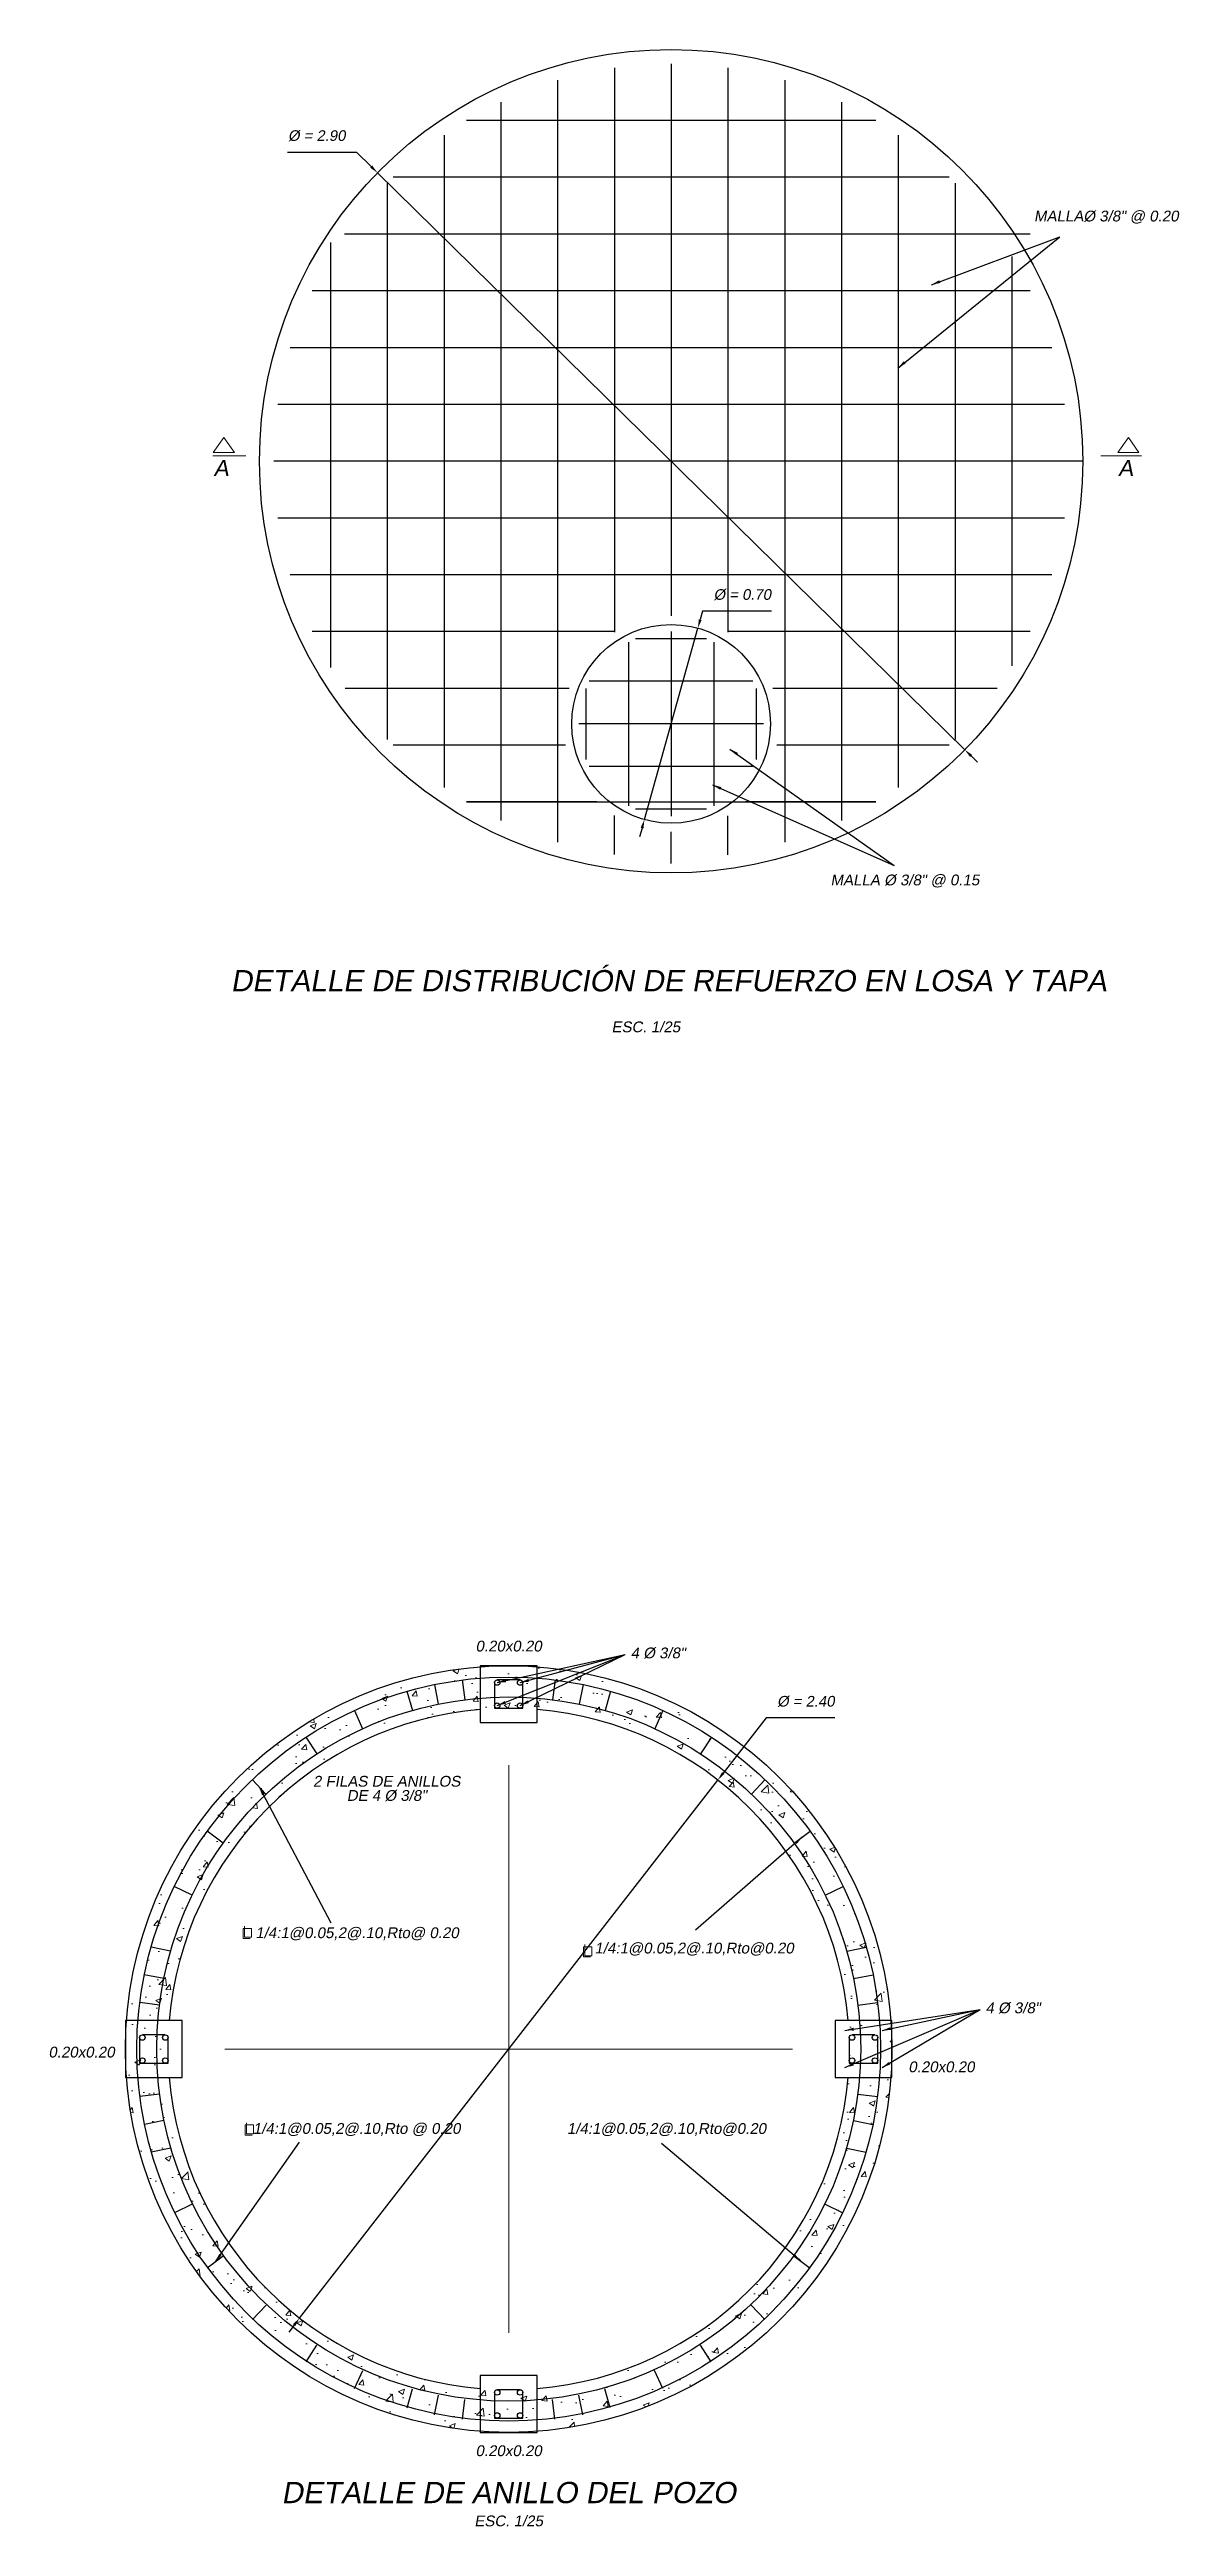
# Model space of a CAD drawing. Header units: metres. Extents: x 4293 to 4528, y 2596 to 2639.
# Drawn here: x 4412.65 to 4416.63, y 2614.12 to 2622.84 of the extents above; entities that cross this region are included whole.
import ezdxf
from ezdxf.enums import TextEntityAlignment as Align

# ---------------------------------------------------------------- set-up
doc = ezdxf.new("R2010")
doc.units = ezdxf.units.M
for name, color, linetype, lineweight in [('A TAPA', 6, 'Continuous', 13), ('a. acero', 150, 'Continuous', 25), ('a. titulos', 106, 'Continuous', 25), ('A.Texto', 180, 'Continuous', 5), ('cimiento', 6, 'Continuous', 30), ('concreto', 252, 'Continuous', 5), ('Cotas', 170, 'Continuous', 5), ('Sombreados', 8, 'Continuous', 5)]:
    doc.layers.add(name, color=color, linetype=linetype, lineweight=lineweight)
doc.styles.add('ARIAL', font='arial.ttf', dxfattribs={"oblique": 10})
doc.dimstyles.new('Esc 1-25', dxfattribs={"dimscale": 0.25, "dimtxt": 0.15, "dimasz": 0.125, "dimexe": 0.1, "dimexo": 0.1, "dimgap": 0.15, "dimtad": 2, "dimtih": 1, "dimtoh": 1, "dimzin": 4, "dimdsep": 46, "dimtxsty": 'ARIAL', "dimblk": 'ARCHTICK', "dimcen": 0.5, "dimdle": 0.1, "dimadec": 0, "dimazin": 0, "dimtfac": 1, "dimtofl": 0, "dimtmove": 2, "dimatfit": 3, "dimfxl": 1, "dimtolj": 1, "dimtzin": 0, "dimarcsym": 1})
doc.dimstyles.new('Esc 1-25$3', dxfattribs={"dimscale": 0.25, "dimtxt": 0.15, "dimasz": 0.125, "dimexe": 0.1, "dimexo": 0.1, "dimgap": 0.15, "dimtad": 2, "dimtih": 1, "dimtoh": 1, "dimzin": 1, "dimdsep": 46, "dimtxsty": 'ARIAL', "dimcen": 0.5, "dimdle": 0.1, "dimadec": 0, "dimazin": 0, "dimtfac": 1, "dimtmove": 0, "dimatfit": 3, "dimfxl": 1, "dimtolj": 1, "dimtzin": 0, "dimarcsym": 1})

msp = doc.modelspace()

# ---------------------------------------------------------------- texts
at = {"layer": 'a. titulos', "style": 'ARIAL', "oblique": 10}
for s, height, p in [('DETALLE DE DISTRIBUCIÓN DE REFUERZO EN LOSA Y TAPA', 0.075, (4414.834, 2619.5645)), ('ESC. 1/25', 0.038, (4414.754, 2619.4019)), ('DETALLE DE ANILLO DEL POZO', 0.075, (4414.2707, 2614.2401)), ('ESC. 1/25', 0.038, (4414.2707, 2614.1401))]:
    msp.add_text(s, height=height, dxfattribs=at).set_placement(p, align=Align.MIDDLE_CENTER)
at = {"layer": 'A.Texto', "ltscale": 0.005, "style": 'ARIAL', "oblique": 10}
for s, height, p in [('MALLA%%C 3/8" @ 0.20', 0.038, (4416.376, 2622.2575)), ('A', 0.057, (4413.2574, 2621.3701)), ('A', 0.057, (4416.4438, 2621.3701)), ('MALLA %%C 3/8" @ 0.15', 0.038, (4415.6666, 2619.9193)), ('0.20x0.20', 0.038, (4414.2707, 2617.2211)), ('4 %%C 3/8"', 0.038, (4414.797, 2617.197)), ('2 FILAS DE ANILLOS', 0.038, (4413.8411, 2616.745)), ('DE 4 %%C 3/8"', 0.038, (4413.8411, 2616.695)), ('1/4:1@0.05,2@.10,Rto@ 0.20', 0.038, (4413.7367, 2616.2115)), ('1/4:1@0.05,2@.10,Rto@0.20', 0.038, (4414.9241, 2616.1575)), ('4 %%C 3/8"', 0.038, (4416.047, 2615.947)), ('0.20x0.20', 0.038, (4412.7661, 2615.7912)), ('0.20x0.20', 0.038, (4415.7954, 2615.7393)), ('1/4:1@0.05,2@.10,Rto @ 0.20', 0.038, (4413.7354, 2615.5222)), ('1/4:1@0.05,2@.10,Rto@0.20', 0.038, (4414.8269, 2615.522)), ('0.20x0.20', 0.038, (4414.2707, 2614.3873))]:
    msp.add_text(s, height=height, dxfattribs=at).set_placement(p, align=Align.MIDDLE_CENTER)

# ---------------------------------------------------------------- blocks, each defined once
blk = doc.blocks.new('_ArchTick')
at = {"color": 0, "linetype": 'ByBlock', "const_width": 0.15}
blk.add_lwpolyline([(-0.5, -0.5), (0.5, 0.5)], dxfattribs=at)
blk = doc.blocks.new('*D499')
at = {"layer": 'Cotas', "color": 0, "lineweight": -2, "transparency": 16777216}
for p, q in [((4415.1776, 2616.9684), (4415.0265, 2616.774)), ((4415.4201, 2616.9684), (4415.1776, 2616.9684)), ((4413.5341, 2614.8547), (4415.0073, 2616.7493)), ((4413.5149, 2614.83), (4413.4957, 2614.8054))]:
    blk.add_line(p, q, dxfattribs=at)
at = {"layer": 'Cotas', "color": 0, "transparency": 16777216}
for points in [[(4415.0224, 2616.7772), (4415.0306, 2616.7708), (4415.0073, 2616.7493)], [(4413.5108, 2614.8332), (4413.519, 2614.8268), (4413.5341, 2614.8547)]]:
    blk.add_solid(points, dxfattribs=at)
at = {"layer": 'Defpoints', "color": 0, "transparency": 16777216}
for p in [(4415.0073, 2616.7493), (4413.5341, 2614.8547)]:
    blk.add_point(p, dxfattribs=at)
at = {"layer": 'Cotas', "color": 0, "transparency": 16777216, "insert": (4415.3176, 2617.0261), "char_height": 0.0375, "attachment_point": 5, "style": 'ARIAL'}
blk.add_mtext('\\A1;%%C = 2.40', dxfattribs=at)
blk = doc.blocks.new('*D600')
at = {"layer": 'Cotas', "color": 0, "lineweight": -2, "transparency": 16777216}
for p, q in [((4414.9539, 2620.8663), (4414.9455, 2620.8362)), ((4415.1963, 2620.8663), (4414.9539, 2620.8663)), ((4414.7488, 2620.1319), (4414.9371, 2620.8061)), ((4414.7404, 2620.1018), (4414.732, 2620.0717))]:
    blk.add_line(p, q, dxfattribs=at)
at = {"layer": 'Cotas', "color": 0, "transparency": 16777216}
for points in [[(4414.9405, 2620.8376), (4414.9505, 2620.8348), (4414.9371, 2620.8061)], [(4414.7354, 2620.1032), (4414.7455, 2620.1004), (4414.7488, 2620.1319)]]:
    blk.add_solid(points, dxfattribs=at)
at = {"layer": 'Defpoints', "color": 0, "transparency": 16777216}
for p in [(4414.9371, 2620.8061), (4414.7488, 2620.1319)]:
    blk.add_point(p, dxfattribs=at)
at = {"layer": 'Cotas', "color": 0, "transparency": 16777216, "insert": (4415.0938, 2620.924), "char_height": 0.0375, "attachment_point": 5, "style": 'ARIAL'}
blk.add_mtext('\\A1;%%C = 0.70', dxfattribs=at)
blk = doc.blocks.new('*D500')
at = {"layer": 'Cotas', "color": 0, "lineweight": -2, "transparency": 16777216}
for p, q in [((4413.4921, 2622.4825), (4413.7345, 2622.4825)), ((4413.7345, 2622.4825), (4413.7861, 2622.4319)), ((4415.8775, 2620.378), (4413.8084, 2622.41)), ((4415.8998, 2620.3561), (4415.9221, 2620.3342))]:
    blk.add_line(p, q, dxfattribs=at)
at = {"layer": 'Cotas', "color": 0, "transparency": 16777216}
for points in [[(4413.7898, 2622.4356), (4413.7825, 2622.4281), (4413.8084, 2622.41)], [(4415.9035, 2620.3598), (4415.8962, 2620.3524), (4415.8775, 2620.378)]]:
    blk.add_solid(points, dxfattribs=at)
at = {"layer": 'Defpoints', "color": 0, "transparency": 16777216}
for p in [(4413.8084, 2622.41), (4415.8775, 2620.378)]:
    blk.add_point(p, dxfattribs=at)
at = {"layer": 'Cotas', "color": 0, "transparency": 16777216, "insert": (4413.5946, 2622.5402), "char_height": 0.0375, "attachment_point": 5, "style": 'ARIAL'}
blk.add_mtext('\\A1;%%C = 2.90', dxfattribs=at)

# ---------------------------------------------------------------- dimensions: what is measured, and where the dimension line sits
at = {"layer": 'Cotas'}
for p1, p2, picture, middle in [((4415.8775, 2620.378), (4413.8084, 2622.41), '*D500', (4413.5946, 2622.4825)), ((4413.5341, 2614.8547), (4415.0073, 2616.7493), '*D499', (4415.3176, 2616.9684))]:
    dim = msp.add_diameter_dim_2p(p1=p1, p2=p2, dimstyle='Esc 1-25$3', override={"dimpost": '%%C = <>'}, dxfattribs=at)
    dim.commit()
    dim.dimension.update_dxf_attribs({"geometry": picture, "text_midpoint": middle, "dimtype": 163})
dim = msp.add_diameter_dim_2p(p1=(4414.7488, 2620.1319), p2=(4414.9371, 2620.8061), dimstyle='Esc 1-25$3', override={"dimpost": '%%C = <>'}, dxfattribs=at)
dim.commit()
dim.dimension.update_dxf_attribs({"geometry": '*D600', "text_midpoint": (4415.0938, 2620.924)})

# ---------------------------------------------------------------- hatches: boundary and pattern name
at = {"layer": 'concreto', "ltscale": 0.5}
h = msp.add_hatch(dxfattribs=at)
h.set_pattern_fill('AR-CONC', color=256, scale=0.03, style=0)
h.set_pattern_definition([(50, (4233.60234, 2617.94729), (0.21517805, -0.01882564), [0.0225, -0.2475]), (355, (4233.60234, 2617.94729), (-0.0416254, 0.22565764), [0.018, -0.198]), (100.4514, (4233.62027, 2617.94572), (0.17355281, 0.20683186), [0.01912206, -0.21034263]), (46.1842, (4233.60234, 2618.0073), (0.3201723, -0.0496557), [0.03375, -0.37125]), (96.6356, (4233.62902, 2618.00315), (0.2803988, 0.29223536), [0.0286831, -0.3155139]), (351.1842, (4233.60234, 2618.0073), (0.2803986, 0.2922356), [0.027, -0.297]), (21, (4233.63234, 2617.99229), (0.17907212, -0.12078567), [0.0225, -0.2475]), (326, (4233.63234, 2617.99229), (0.0729946, 0.21754501), [0.018, -0.198]), (71.4514, (4233.64726, 2617.98222), (0.2520668, 0.09675915), [0.01912206, -0.21034263]), (37.5, (4233.60234, 2617.94729), (0.003647957, 0.099868156), [0, -0.1956, 0, -0.201, 0, -0.19875]), (7.5, (4233.60234, 2617.94729), (0.07892086, 0.118323514), [0, -0.1146, 0, -0.1911, 0, -0.07575]), (327.5, (4233.53544, 2617.94729), (0.16014673, -0.00676646), [0, -0.075, 0, -0.234, 0, -0.3105]), (317.5, (4233.50544, 2617.94729), (0.17495585, 0.0300315), [0, -0.0975, 0, -0.1554, 0, -0.2205])])
h.paths.add_polyline_path([(4412.9207, 2615.802, 1), (4415.6207, 2615.802, 1)])
h.paths.add_polyline_path([(4414.1707, 2616.9978, -0.414214), (4415.4665, 2615.902, -0.463974), (4414.1707, 2614.6062, -0.414214), (4413.0748, 2615.902, -0.366144)], flags=16)

# ---------------------------------------------------------------- linework, layer by layer
at = {"ltscale": 0.5}
msp.add_lwpolyline([(4413.0404, 2615.9567), (4412.9709, 2615.9654)], dxfattribs=at)
at = {"layer": 'A TAPA'}
for points in [[(4413.2673, 2621.4777), (4413.2299, 2621.4247), (4413.2299, 2621.4247)], [(4413.2673, 2621.4777), (4413.3046, 2621.4247), (4413.3046, 2621.4247)], [(4413.2673, 2621.4777), (4413.3046, 2621.4247), (4413.3046, 2621.4247)], [(4416.4537, 2621.4777), (4416.4163, 2621.4247), (4416.4163, 2621.4247)], [(4416.4537, 2621.4777), (4416.491, 2621.4247), (4416.491, 2621.4247)], [(4416.4537, 2621.4777), (4416.491, 2621.4247), (4416.491, 2621.4247)], [(4413.3443, 2621.413), (4413.228, 2621.413)], [(4413.2299, 2621.4247), (4413.3046, 2621.4247)], [(4416.3568, 2621.413), (4416.5002, 2621.413)], [(4416.4163, 2621.4247), (4416.491, 2621.4247)]]:
    msp.add_lwpolyline(points, dxfattribs=at)
at = {"layer": 'a. acero'}
for points in [[(4414.643, 2622.7796), (4414.643, 2620.7921)], [(4414.843, 2622.794), (4414.843, 2620.849)], [(4415.043, 2622.7796), (4415.043, 2620.7921)], [(4414.443, 2622.7356), (4414.443, 2620.0523)], [(4415.243, 2622.7356), (4415.243, 2620.0523)], [(4414.243, 2622.6589), (4414.243, 2620.1291)], [(4415.443, 2622.6589), (4415.443, 2620.1291)], [(4414.043, 2622.5429), (4414.043, 2620.2451)], [(4415.5641, 2622.594), (4414.1219, 2622.594)], [(4415.643, 2622.5429), (4415.643, 2620.2451)], [(4413.843, 2622.3738), (4413.843, 2620.4142)], [(4415.8228, 2622.394), (4413.8632, 2622.394)], [(4415.843, 2622.3738), (4415.843, 2620.4142)], [(4416.1079, 2622.194), (4413.692, 2622.194)], [(4413.643, 2622.1644), (4413.643, 2620.6676)], [(4416.043, 2622.1151), (4416.043, 2620.6729)], [(4416.1079, 2621.994), (4413.5781, 2621.994)], [(4416.1846, 2621.794), (4413.5013, 2621.794)], [(4416.2286, 2621.594), (4413.4573, 2621.594)], [(4416.293, 2621.394), (4413.443, 2621.394)], [(4416.2286, 2621.194), (4413.4573, 2621.194)], [(4416.1846, 2620.994), (4413.5013, 2620.994)], [(4414.643, 2620.794), (4413.5781, 2620.794)], [(4414.843, 2620.794), (4414.843, 2620.144)], [(4416.1079, 2620.794), (4415.043, 2620.794)], [(4414.693, 2620.7573), (4414.693, 2620.1807)], [(4414.968, 2620.769), (4414.718, 2620.769)], [(4414.993, 2620.7573), (4414.993, 2620.1807)], [(4415.1313, 2620.619), (4414.5547, 2620.619)], [(4414.4841, 2620.594), (4413.6941, 2620.594)], [(4414.543, 2620.594), (4414.543, 2620.344)], [(4415.143, 2620.594), (4415.143, 2620.344)], [(4415.9919, 2620.594), (4415.2018, 2620.594)], [(4415.168, 2620.469), (4414.518, 2620.469)], [(4414.4704, 2620.394), (4413.8632, 2620.394)], [(4415.8228, 2620.394), (4415.2155, 2620.394)], [(4415.1313, 2620.319), (4414.5547, 2620.319)], [(4414.5807, 2620.194), (4414.1219, 2620.194)], [(4414.1219, 2620.194), (4415.5641, 2620.194)], [(4414.968, 2620.169), (4414.718, 2620.169)], [(4415.5641, 2620.194), (4415.1052, 2620.194)], [(4414.642, 2620.1464), (4414.6419, 2620.0085)], [(4414.8419, 2620.089), (4414.8417, 2619.9772)], [(4415.042, 2620.1453), (4415.0419, 2620.0082)], [(4413.9122, 2617.062), (4413.9313, 2616.9947)], [(4414.0088, 2617.0856), (4414.0228, 2617.017)], [(4414.1073, 2617.1018), (4414.116, 2617.0323)], [(4414.2207, 2617.0925), (4414.2207, 2617.002)], [(4414.3111, 2617.102), (4414.2302, 2617.102)], [(4414.3207, 2617.002), (4414.3207, 2617.0925)], [(4414.434, 2617.1018), (4414.4253, 2617.0323)], [(4414.5325, 2617.0856), (4414.5185, 2617.017)], [(4414.6292, 2617.062), (4414.61, 2616.9947)], [(4413.7271, 2616.9939), (4413.7561, 2616.9302)], [(4414.2207, 2617.002), (4414.3207, 2617.002)], [(4414.8142, 2616.9939), (4414.7852, 2616.9302)], [(4413.5563, 2616.9001), (4413.5944, 2616.8413)], [(4414.9851, 2616.9001), (4414.947, 2616.8413)], [(4413.3676, 2616.751), (4413.4157, 2616.7002)], [(4415.1737, 2616.751), (4415.1256, 2616.7002)], [(4413.2645, 2616.5268), (4413.2083, 2616.5693)], [(4415.2768, 2616.5268), (4415.3331, 2616.5693)], [(4413.1553, 2616.3438), (4413.0925, 2616.375)], [(4415.386, 2616.3438), (4415.4488, 2616.375)], [(4413.0796, 2616.1471), (4413.0108, 2616.1611)], [(4415.4617, 2616.1471), (4415.5305, 2616.1611)], [(4413.0557, 2616.0499), (4412.9871, 2616.0639)], [(4415.4856, 2616.0499), (4415.5542, 2616.0639)], [(4413.0404, 2615.9567), (4412.9709, 2615.9654)], [(4415.501, 2615.9567), (4415.5704, 2615.9654)], [(4412.9707, 2615.8425), (4412.9707, 2615.752)], [(4413.0611, 2615.852), (4412.9802, 2615.852)], [(4413.0707, 2615.752), (4413.0707, 2615.8425)], [(4415.4707, 2615.8425), (4415.4707, 2615.752)], [(4415.5611, 2615.852), (4415.4802, 2615.852)], [(4415.5707, 2615.752), (4415.5707, 2615.8425)], [(4412.9707, 2615.752), (4413.0707, 2615.752)], [(4415.4707, 2615.752), (4415.5707, 2615.752)], [(4413.0409, 2615.6432), (4412.9714, 2615.6345)], [(4415.5005, 2615.6432), (4415.5699, 2615.6345)], [(4413.0562, 2615.55), (4412.9876, 2615.536)], [(4415.4851, 2615.55), (4415.5537, 2615.536)], [(4413.0802, 2615.4529), (4413.0114, 2615.4388)], [(4415.4612, 2615.4529), (4415.53, 2615.4388)], [(4413.1558, 2615.2561), (4413.093, 2615.2249)], [(4415.3855, 2615.2561), (4415.4483, 2615.2249)], [(4413.2651, 2615.0731), (4413.2088, 2615.0306)], [(4415.2763, 2615.0731), (4415.3326, 2615.0306)], [(4413.3681, 2614.8489), (4413.4163, 2614.8997)], [(4415.1732, 2614.8489), (4415.1251, 2614.8997)], [(4413.5568, 2614.6998), (4413.5949, 2614.7586)], [(4414.9845, 2614.6998), (4414.9465, 2614.7586)], [(4413.7277, 2614.606), (4413.7566, 2614.6697)], [(4414.8137, 2614.606), (4414.7847, 2614.6697)], [(4413.9127, 2614.5379), (4413.9319, 2614.6052)], [(4414.0094, 2614.5143), (4414.0233, 2614.5829)], [(4414.2207, 2614.5925), (4414.2207, 2614.502)], [(4414.3111, 2614.602), (4414.2302, 2614.602)], [(4414.3207, 2614.502), (4414.3207, 2614.5925)], [(4414.532, 2614.5143), (4414.518, 2614.5829)], [(4414.6286, 2614.5379), (4414.6095, 2614.6052)], [(4414.1078, 2614.4981), (4414.1165, 2614.5676)], [(4414.2207, 2614.502), (4414.3207, 2614.502)], [(4414.4335, 2614.4981), (4414.4248, 2614.5676)]]:
    msp.add_lwpolyline(points, dxfattribs=at)
for centre, radius in [((4414.2707, 2615.802), 1.31), ((4414.2707, 2615.802), 1.24), ((4414.2302, 2617.0925), 0.00953), ((4414.2302, 2617.0115), 0.00953), ((4414.3111, 2617.0925), 0.00953), ((4414.3111, 2617.0115), 0.00953), ((4412.9802, 2615.8425), 0.00953), ((4413.0611, 2615.8425), 0.00953), ((4415.4802, 2615.8425), 0.00953), ((4415.5611, 2615.8425), 0.00953), ((4412.9802, 2615.7615), 0.00953), ((4413.0611, 2615.7615), 0.00953), ((4415.4802, 2615.7615), 0.00953), ((4415.5611, 2615.7615), 0.00953), ((4414.2302, 2614.5925), 0.00953), ((4414.3111, 2614.5925), 0.00953), ((4414.2302, 2614.5115), 0.00953), ((4414.3111, 2614.5115), 0.00953)]:
    msp.add_circle(centre, radius, dxfattribs=at)
at = {"layer": 'A.Texto'}
for p, q in [((4413.34, 2616.2351), (4413.34, 2616.1958)), ((4413.365, 2616.2271), (4413.3355, 2616.2271)), ((4413.3355, 2616.2271), (4413.3355, 2616.1916)), ((4413.3355, 2616.1916), (4413.3604, 2616.1916)), ((4413.34, 2616.1958), (4413.365, 2616.1958)), ((4413.365, 2616.1958), (4413.365, 2616.2271)), ((4414.5633, 2616.1617), (4414.5338, 2616.1617)), ((4414.5338, 2616.1617), (4414.5338, 2616.1262)), ((4414.5384, 2616.1698), (4414.5384, 2616.1304)), ((4414.5633, 2616.1304), (4414.5633, 2616.1617)), ((4414.5338, 2616.1262), (4414.5588, 2616.1262)), ((4414.5384, 2616.1304), (4414.5633, 2616.1304)), ((4413.3466, 2615.5426), (4413.3466, 2615.5032)), ((4413.3716, 2615.5345), (4413.3421, 2615.5345)), ((4413.3421, 2615.5345), (4413.3421, 2615.499)), ((4413.3421, 2615.499), (4413.367, 2615.499)), ((4413.3466, 2615.5032), (4413.3716, 2615.5032)), ((4413.3716, 2615.5032), (4413.3716, 2615.5345))]:
    msp.add_line(p, q, dxfattribs=at)
at = {"layer": 'cimiento'}
for points in [[(4414.3707, 2616.952), (4414.3707, 2617.152), (4414.1707, 2617.152), (4414.1707, 2616.952)], [(4413.1207, 2615.702), (4413.1207, 2615.902), (4412.9207, 2615.902), (4412.9207, 2615.702)], [(4415.6207, 2615.702), (4415.6207, 2615.902), (4415.4207, 2615.902), (4415.4207, 2615.702)], [(4414.3707, 2614.452), (4414.3707, 2614.652), (4414.1707, 2614.652), (4414.1707, 2614.452)]]:
    msp.add_lwpolyline(points, close=True, dxfattribs=at)
for centre, radius in [((4414.843, 2621.394), 1.45), ((4414.843, 2620.469), 0.35), ((4414.2707, 2615.802), 1.35)]:
    msp.add_circle(centre, radius, dxfattribs=at)
for start, end in [(94.78019, 175.21981), (4.78019, 85.21981), (184.78019, 265.21981), (274.78019, 355.21981)]:
    msp.add_arc((4414.2707, 2615.802), 1.2, start, end, dxfattribs=at)
at = {"layer": 'Sombreados'}
for p, q in [((4414.2707, 2616.802), (4414.2707, 2614.802)), ((4413.2707, 2615.802), (4415.2707, 2615.802))]:
    msp.add_line(p, q, dxfattribs=at)

msp.set_redraw_order([(e.dxf.handle, doc.entitydb.next_handle()) for e in msp.query("TEXT MTEXT ATTDEF DIMENSION ARC_DIMENSION")])  # texts and dimensions are drawn at this point

# ---------------------------------------------------------------- leaders
at = {"layer": 'A.Texto', "ltscale": 0.005}
for points in [[(4415.6414, 2621.7223), (4416.2123, 2622.1846)], [(4415.76, 2622.0158), (4416.2123, 2622.1846)], [(4415.0503, 2620.3804), (4415.6284, 2619.9707)], [(4414.9889, 2620.2545), (4415.6284, 2619.9707)], [(4414.2302, 2617.0925), (4414.6813, 2617.1917)], [(4414.2302, 2617.0115), (4414.6813, 2617.1917)], [(4414.3111, 2617.0925), (4414.6813, 2617.1917)], [(4414.3111, 2617.0115), (4414.6813, 2617.1917)], [(4413.3917, 2616.7256), (4413.6446, 2616.2464)], [(4415.3049, 2616.548), (4414.9284, 2616.2202)], [(4415.4552, 2615.8675), (4415.9313, 2615.9417)], [(4415.4552, 2615.7365), (4415.9313, 2615.9417)], [(4415.5861, 2615.8675), (4415.9313, 2615.9417)], [(4415.5861, 2615.7365), (4415.9313, 2615.9417)], [(4413.2369, 2615.0519), (4413.5341, 2615.4742)], [(4415.2992, 2615.0558), (4414.8092, 2615.469)]]:
    msp.add_leader(points, dimstyle='Esc 1-25', override={"dimgap": 0.15, "dimtad": 0}, dxfattribs=at)

doc.saveas('drawing.dxf')
